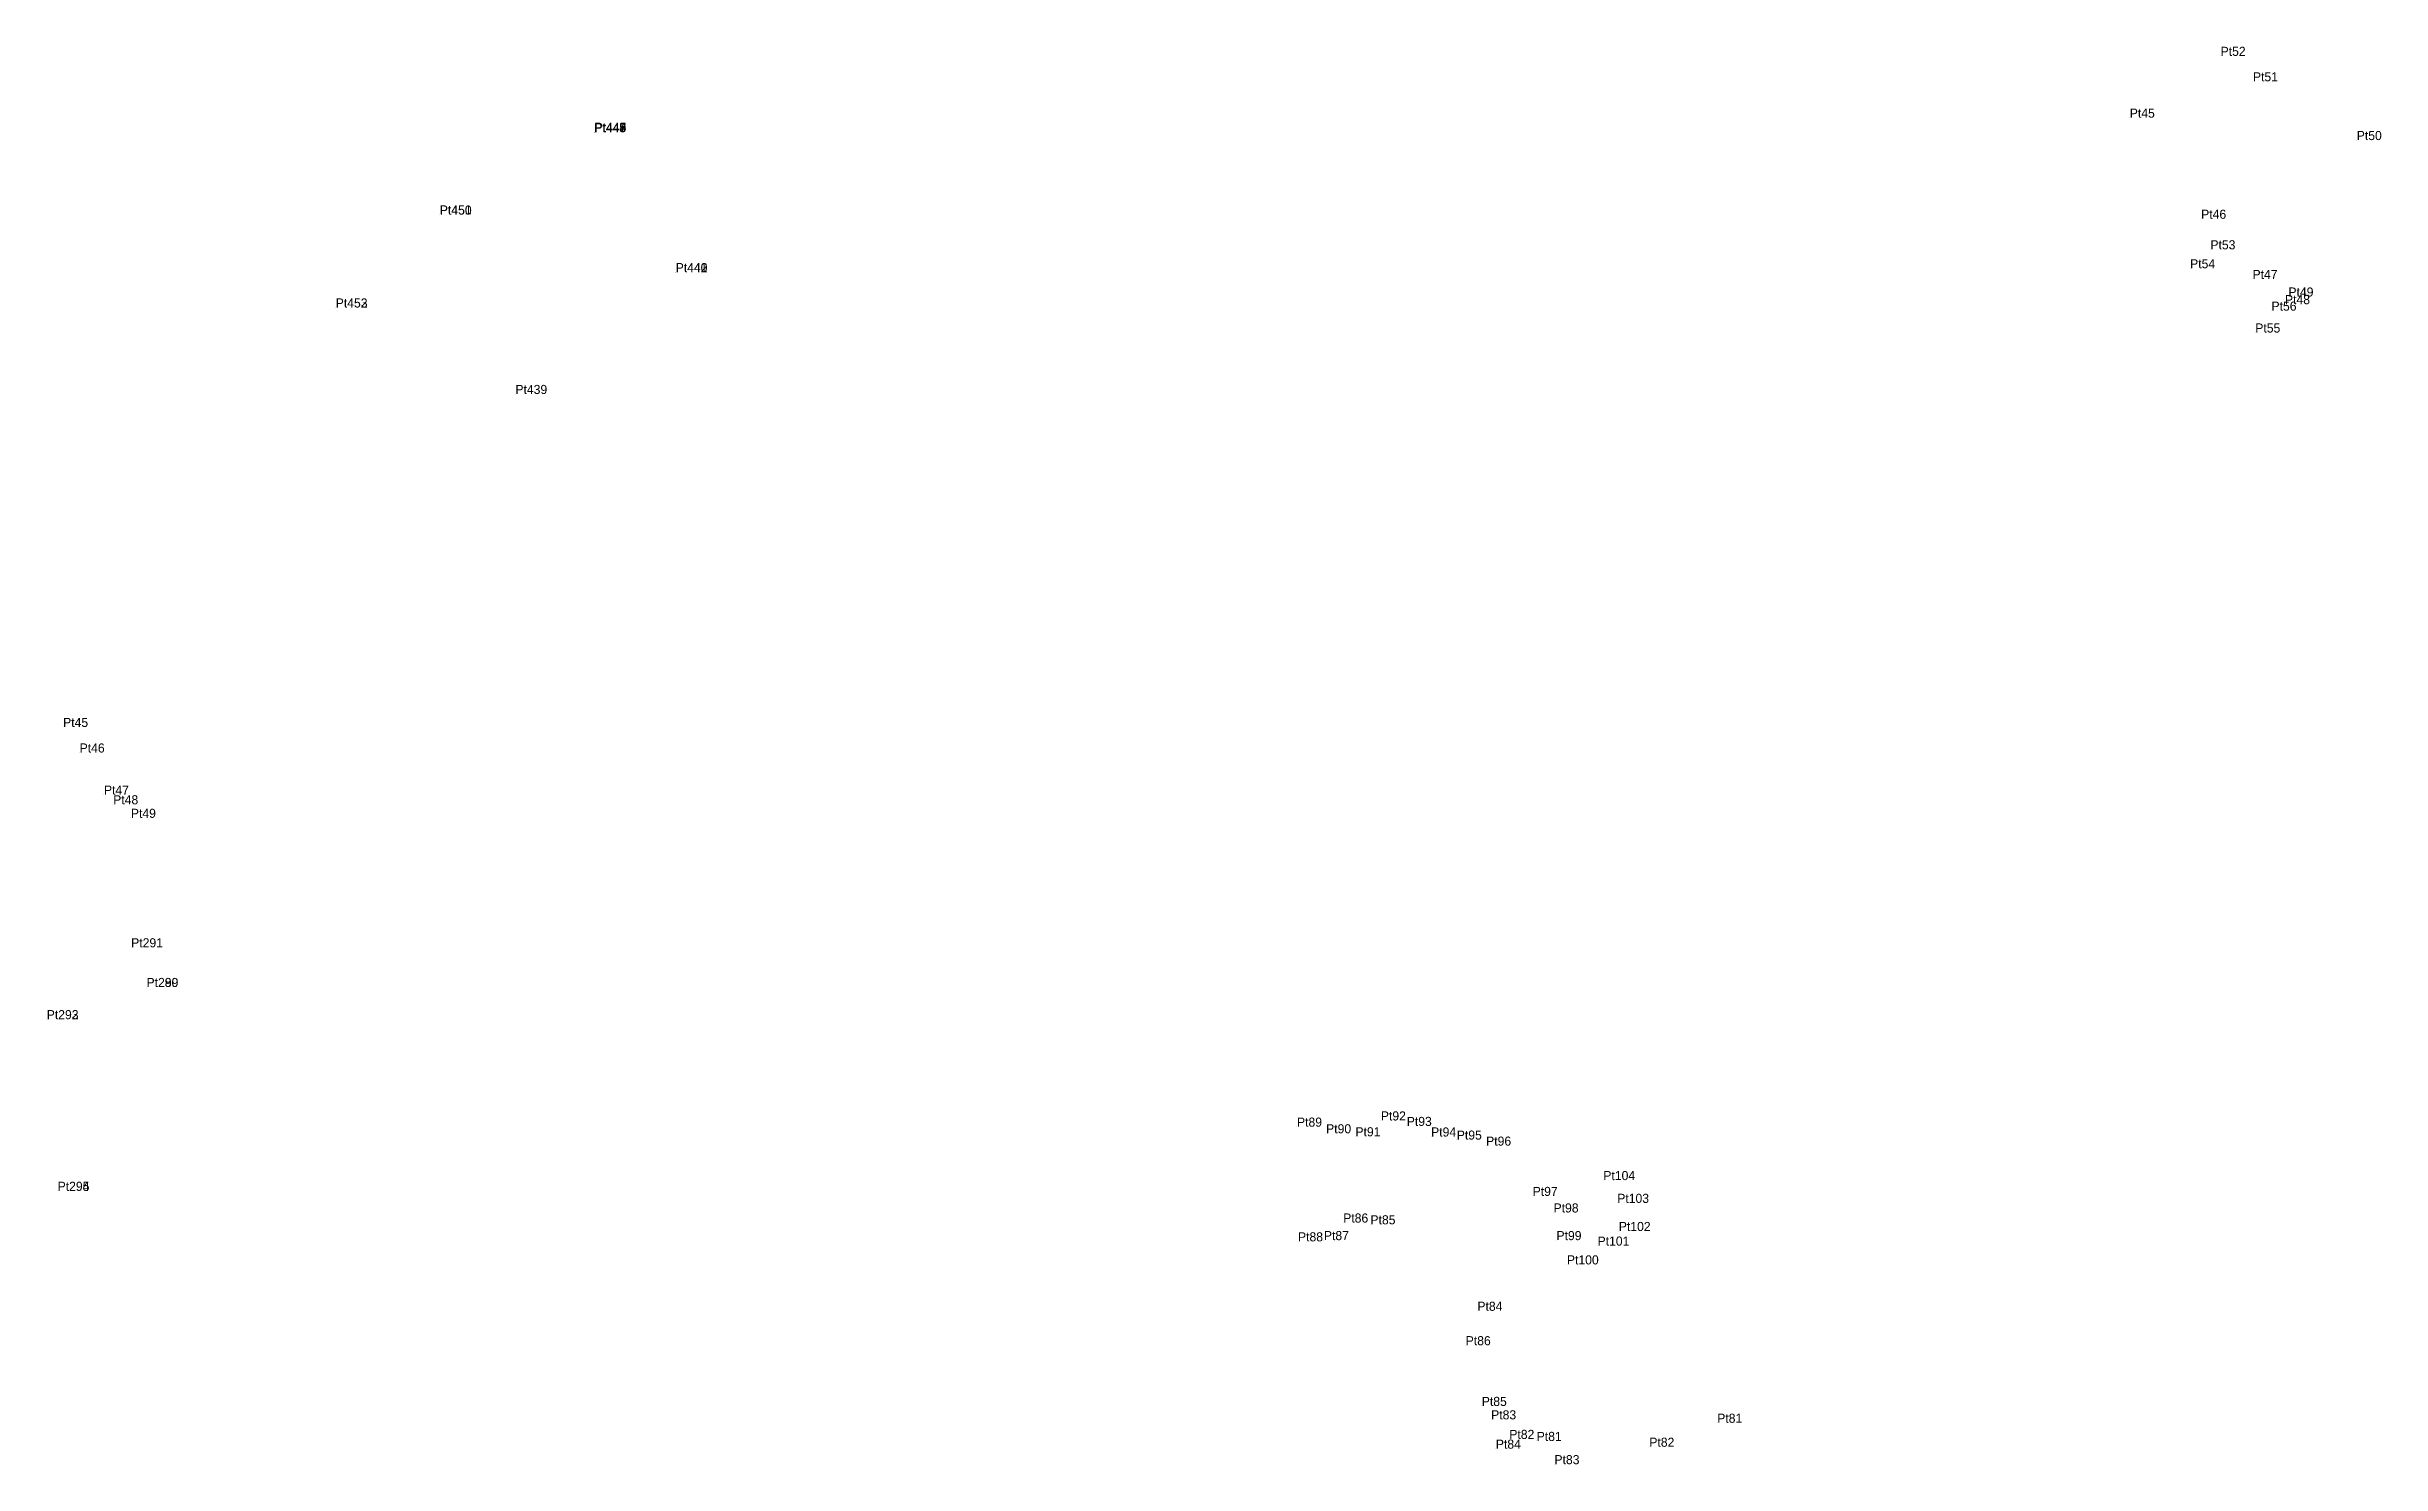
# Model space of a CAD drawing. Extents: x 0 to 667379, y 0 to 1854856.
# Drawn here: x 551543.3 to 552004.9, y 1837833.4 to 1838113.8 of the extents above; entities that cross this region are included whole.
import ezdxf

# ---------------------------------------------------------------- set-up
doc = ezdxf.new("R2010")
doc.units = 0
doc.layers.add('Level 12', color=7, linetype='Continuous')
doc.layers.add('Level 7', color=7, linetype='Continuous')

msp = doc.modelspace()

# ---------------------------------------------------------------- texts
at = {"layer": 'Level 12'}
for s, p in [('Pt52', (551973.101, 1838111.978)), ('Pt51', (551979.492, 1838106.948)), ('Pt443', (551651.529, 1838096.86)), ('Pt449', (551651.558, 1838096.908)), ('Pt448', (551651.565, 1838096.871)), ('Pt447', (551651.591, 1838096.864)), ('Pt445', (551651.593, 1838096.966)), ('Pt444', (551651.594, 1838096.959)), ('Pt446', (551651.612, 1838096.95)), ('Pt45', (551955.147, 1838099.75)), ('Pt50', (552000.021, 1838095.327)), ('Pt451', (551620.996, 1838080.612)), ('Pt450', (551621.018, 1838080.587)), ('Pt46', (551969.259, 1838079.758)), ('Pt53', (551971.085, 1838073.712)), ('Pt440', (551667.633, 1838069.196)), ('Pt441', (551667.636, 1838069.197)), ('Pt442', (551667.658, 1838069.199)), ('Pt54', (551967.076, 1838069.97)), ('Pt47', (551979.413, 1838067.851)), ('Pt49', (551986.515, 1838064.374)), ('Pt452', (551600.429, 1838062.207)), ('Pt453', (551600.434, 1838062.205)), ('Pt56', (551983.162, 1838061.581)), ('Pt48', (551985.825, 1838062.87)), ('Pt55', (551979.956, 1838057.251)), ('Pt439', (551635.953, 1838045.1)), ('Pt45', (551546.528, 1837979.235)), ('Pt46', (551549.794, 1837974.18)), ('Pt47', (551554.6, 1837965.858)), ('Pt48', (551556.428, 1837963.94)), ('Pt49', (551559.926, 1837961.257)), ('Pt291', (551559.984, 1837935.649)), ('Pt289', (551563.019, 1837927.801)), ('Pt290', (551563.019, 1837927.8)), ('Pt292', (551543.284, 1837921.435)), ('Pt293', (551543.289, 1837921.435)), ('Pt92', (551807.071, 1837901.404)), ('Pt89', (551790.485, 1837900.178)), ('Pt90', (551796.247, 1837898.861)), ('Pt91', (551802.04, 1837898.267)), ('Pt93', (551812.19, 1837900.316)), ('Pt94', (551817.002, 1837898.229)), ('Pt95', (551822.083, 1837897.611)), ('Pt96', (551827.883, 1837896.42)), ('Pt104', (551851.058, 1837889.601)), ('Pt295', (551545.443, 1837887.477)), ('Pt294', (551545.445, 1837887.482)), ('Pt97', (551837.082, 1837886.468)), ('Pt98', (551841.215, 1837883.2)), ('Pt103', (551853.807, 1837885.103)), ('Pt86', (551799.622, 1837881.204)), ('Pt85', (551805.01, 1837880.852)), ('Pt102', (551854.118, 1837879.533)), ('Pt88', (551790.686, 1837877.488)), ('Pt87', (551795.807, 1837877.732)), ('Pt99', (551841.794, 1837877.731)), ('Pt101', (551849.919, 1837876.648)), ('Pt100', (551843.853, 1837872.927)), ('Pt84', (551826.159, 1837863.753)), ('Pt86', (551823.845, 1837856.939)), ('Pt85', (551827.023, 1837844.93)), ('Pt83', (551828.875, 1837842.277)), ('Pt81', (551873.573, 1837841.607)), ('Pt82', (551832.466, 1837838.407)), ('Pt81', (551837.881, 1837838.008)), ('Pt82', (551860.154, 1837836.863)), ('Pt84', (551829.804, 1837836.481)), ('Pt83', (551841.39, 1837833.413))]:
    msp.add_text(s, height=1.8, dxfattribs=at).set_placement(p)

# ---------------------------------------------------------------- linework, layer by layer
at = {"layer": 'Level 7'}
for p, q in [((551973.101, 1838111.978), (551973.101, 1838111.978)), ((551979.492, 1838106.948), (551979.492, 1838106.948)), ((551955.147, 1838099.75), (551955.147, 1838099.75)), ((551651.529, 1838096.86), (551651.529, 1838096.86)), ((551651.558, 1838096.908), (551651.558, 1838096.908)), ((551651.565, 1838096.871), (551651.565, 1838096.871)), ((551651.591, 1838096.864), (551651.591, 1838096.864)), ((551651.593, 1838096.966), (551651.593, 1838096.966)), ((551651.594, 1838096.959), (551651.594, 1838096.959)), ((551651.612, 1838096.95), (551651.612, 1838096.95)), ((552000.021, 1838095.327), (552000.021, 1838095.327)), ((551620.996, 1838080.612), (551620.996, 1838080.612)), ((551621.018, 1838080.587), (551621.018, 1838080.587)), ((551969.259, 1838079.758), (551969.259, 1838079.758)), ((551967.076, 1838069.97), (551967.076, 1838069.97)), ((551971.085, 1838073.712), (551971.085, 1838073.712)), ((551667.633, 1838069.196), (551667.633, 1838069.196)), ((551667.636, 1838069.197), (551667.636, 1838069.197)), ((551667.658, 1838069.199), (551667.658, 1838069.199)), ((551979.413, 1838067.851), (551979.413, 1838067.851)), ((551600.429, 1838062.207), (551600.429, 1838062.207)), ((551600.434, 1838062.205), (551600.434, 1838062.205)), ((551983.162, 1838061.581), (551983.162, 1838061.581)), ((551985.825, 1838062.87), (551985.825, 1838062.87)), ((551986.515, 1838064.374), (551986.515, 1838064.374)), ((551979.956, 1838057.251), (551979.956, 1838057.251)), ((551635.953, 1838045.1), (551635.953, 1838045.1)), ((551546.528, 1837979.235), (551546.528, 1837979.235)), ((551549.794, 1837974.18), (551549.794, 1837974.18)), ((551554.6, 1837965.858), (551554.6, 1837965.858)), ((551556.428, 1837963.94), (551556.428, 1837963.94)), ((551559.926, 1837961.257), (551559.926, 1837961.257)), ((551559.984, 1837935.649), (551559.984, 1837935.649)), ((551563.019, 1837927.801), (551563.019, 1837927.801)), ((551563.019, 1837927.8), (551563.019, 1837927.8)), ((551543.284, 1837921.435), (551543.284, 1837921.435)), ((551543.289, 1837921.435), (551543.289, 1837921.435)), ((551790.485, 1837900.178), (551790.485, 1837900.178)), ((551796.247, 1837898.861), (551796.247, 1837898.861)), ((551807.071, 1837901.404), (551807.071, 1837901.404)), ((551812.19, 1837900.316), (551812.19, 1837900.316)), ((551802.04, 1837898.267), (551802.04, 1837898.267)), ((551817.002, 1837898.229), (551817.002, 1837898.229)), ((551822.083, 1837897.611), (551822.083, 1837897.611)), ((551827.883, 1837896.42), (551827.883, 1837896.42)), ((551851.058, 1837889.601), (551851.058, 1837889.601)), ((551545.443, 1837887.477), (551545.443, 1837887.477)), ((551545.445, 1837887.482), (551545.445, 1837887.482)), ((551837.082, 1837886.468), (551837.082, 1837886.468)), ((551853.807, 1837885.103), (551853.807, 1837885.103)), ((551799.622, 1837881.204), (551799.622, 1837881.204)), ((551805.01, 1837880.852), (551805.01, 1837880.852)), ((551841.215, 1837883.2), (551841.215, 1837883.2)), ((551790.686, 1837877.488), (551790.686, 1837877.488)), ((551795.807, 1837877.732), (551795.807, 1837877.732)), ((551841.794, 1837877.731), (551841.794, 1837877.731)), ((551849.919, 1837876.648), (551849.919, 1837876.648)), ((551854.118, 1837879.533), (551854.118, 1837879.533)), ((551843.853, 1837872.927), (551843.853, 1837872.927)), ((551826.159, 1837863.753), (551826.159, 1837863.753)), ((551823.845, 1837856.939), (551823.845, 1837856.939)), ((551827.023, 1837844.93), (551827.023, 1837844.93)), ((551828.875, 1837842.277), (551828.875, 1837842.277)), ((551873.573, 1837841.607), (551873.573, 1837841.607)), ((551829.804, 1837836.481), (551829.804, 1837836.481)), ((551832.466, 1837838.407), (551832.466, 1837838.407)), ((551837.881, 1837838.008), (551837.881, 1837838.008)), ((551860.154, 1837836.863), (551860.154, 1837836.863)), ((551841.39, 1837833.413), (551841.39, 1837833.413))]:
    msp.add_line(p, q, dxfattribs=at)

msp.set_redraw_order([(e.dxf.handle, doc.entitydb.next_handle()) for e in msp.query("TEXT MTEXT ATTDEF DIMENSION ARC_DIMENSION")])  # texts and dimensions are drawn at this point

doc.saveas('drawing.dxf')
